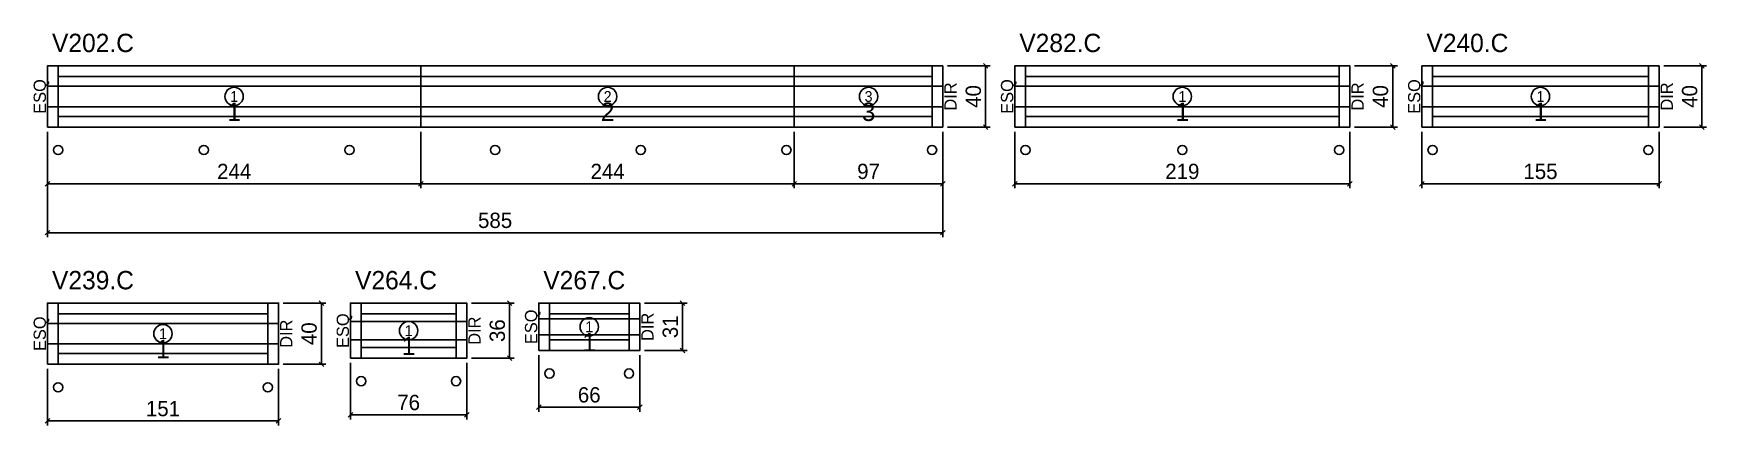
# Model space of a CAD drawing. Extents: x -13000 to 3070, y -11621 to 1250.
# Drawn here: x -9 to 1084, y -235 to 21 of the extents above; entities that cross this region are included whole.
import ezdxf
from ezdxf.enums import TextEntityAlignment as Align

# ---------------------------------------------------------------- set-up
doc = ezdxf.new("R2010")
doc.units = 0
for name, color, linetype in [('5', 5, 'Continuous'), ('COTA', 241, 'Continuous'), ('Escoras', 224, 'Continuous'), ('NOMENCLATURA', 7, 'Continuous'), ('Painéis', 200, 'Continuous'), ('SARR_2.2x7', 40, 'Continuous')]:
    doc.layers.add(name, color=color, linetype=linetype)
doc.dimstyles.new('PAINEL', dxfattribs={"dimtxt": 10, "dimasz": 3, "dimexe": 3, "dimexo": 3, "dimgap": 3, "dimtad": 1, "dimblk": 'OBLIQUE', "dimblk1": 'OBLIQUE', "dimcen": 2.5, "dimclrd": 4, "dimclre": 4, "dimclrt": 240, "dimazin": 3, "dimtfac": 1, "dimtmove": 0, "dimatfit": 3})

msp = doc.modelspace()

# ---------------------------------------------------------------- texts
at = {"layer": '5'}
for s, p in [('ESQ', (-5, -20)), ('ESQ', (627, -20)), ('ESQ', (893, -20)), ('DIR', (590, -20)), ('DIR', (856, -20)), ('DIR', (1058, -20)), ('ESQ', (193, -173)), ('ESQ', (316, -170.5)), ('DIR', (392, -170.5)), ('ESQ', (-5, -175)), ('DIR', (156, -175)), ('DIR', (279, -173))]:
    msp.add_text(s, height=8, rotation=90, dxfattribs=at).set_placement(p, align=Align.MIDDLE_CENTER)
for s, p in [('1', (122, -30)), ('2', (366, -30)), ('3', (536.5, -30)), ('1', (741.5, -30)), ('1', (975.5, -30)), ('1', (354, -180.5)), ('1', (75.5, -185)), ('1', (236, -183))]:
    msp.add_text(s, height=12, dxfattribs=at).set_placement(p, align=Align.MIDDLE_CENTER)
at = {"layer": 'NOMENCLATURA'}
for s, p in [('V202.C', (3, 9)), ('V282.C', (635, 9)), ('V240.C', (901, 9)), ('V239.C', (3, -146)), ('V264.C', (201, -146)), ('V267.C', (324, -146))]:
    msp.add_text(s, height=12, dxfattribs=at).set_placement(p)

# ---------------------------------------------------------------- blocks, each defined once
blk = doc.blocks.new('nf1')
blk.add_circle((0, 0), 6)
blk.add_text('1', height=7).set_placement((0, 0), align=Align.MIDDLE_CENTER)
blk = doc.blocks.new('nf2')
blk.add_circle((0, 0), 6)
blk.add_text('2', height=7).set_placement((0, 0), align=Align.MIDDLE_CENTER)
blk = doc.blocks.new('nf3')
blk.add_circle((0, 0), 6)
blk.add_text('3', height=7).set_placement((0, 0), align=Align.MIDDLE_CENTER)
blk = doc.blocks.new('_OBLIQUE')
at = {"color": 0, "linetype": 'BYBLOCK'}
blk.add_line((-0.5, -0.5), (0.5, 0.5), dxfattribs=at)

# ---------------------------------------------------------------- dimensions: what is measured, and where the dimension line sits
at = {"layer": 'COTA'}
for base, p1, p2 in [((613, -40), (585, -40), (585, 0)), ((879, -40), (851, -40), (851, 0)), ((1081, -40), (1053, -40), (1053, 0)), ((179, -195), (151, -195), (151, -155)), ((302, -191), (274, -191), (274, -155)), ((415, -186), (387, -186), (387, -155))]:
    msp.add_linear_dim(base=base, p1=p1, p2=p2, angle=90, dimstyle='PAINEL', dxfattribs=at).render()
for base, p1, p2 in [((0, -77), (0, -40), (244, -40)), ((0, -109), (0, -40), (585, -40)), ((244, -77), (244, -40), (488, -40)), ((488, -77), (488, -40), (585, -40)), ((632, -77), (632, -40), (851, -40)), ((898, -77), (898, -40), (1053, -40)), ((0, -232), (0, -195), (151, -195)), ((198, -228), (198, -191), (274, -191)), ((321, -223), (321, -186), (387, -186))]:
    msp.add_linear_dim(base=base, p1=p1, p2=p2, dimstyle='PAINEL', dxfattribs=at).render()

# ---------------------------------------------------------------- linework, layer by layer
at = {"layer": 'Escoras'}
for centre in [(7, -55), (102.167, -55), (197.333, -55), (292.5, -55), (387.667, -55), (482.833, -55), (578, -55), (639, -55), (741.5, -55), (844, -55), (905, -55), (1046, -55), (7, -210), (144, -210), (205, -206), (267, -206), (328, -201), (380, -201)]:
    msp.add_circle(centre, 3, dxfattribs=at)
at = {"layer": 'Painéis'}
for p, q in [((244, -40), (244, 0)), ((488, -40), (488, 0)), ((0, -13.333), (244, -13.333)), ((244, -13.333), (488, -13.333)), ((488, -13.333), (585, -13.333)), ((632, -13.333), (851, -13.333)), ((898, -13.333), (1053, -13.333)), ((0, -26.667), (244, -26.667)), ((244, -26.667), (488, -26.667)), ((488, -26.667), (585, -26.667)), ((632, -26.667), (851, -26.667)), ((898, -26.667), (1053, -26.667)), ((0, -168.333), (151, -168.333)), ((198, -167), (274, -167)), ((321, -165.333), (387, -165.333)), ((0, -181.667), (151, -181.667)), ((198, -179), (274, -179)), ((321, -175.667), (387, -175.667))]:
    msp.add_line(p, q, dxfattribs=at)
for points in [[(0, -40), (244, -40), (244, 0), (0, 0)], [(244, -40), (488, -40), (488, 0), (244, 0)], [(488, -40), (585, -40), (585, 0), (488, 0)], [(632, -40), (851, -40), (851, 0), (632, 0)], [(898, -40), (1053, -40), (1053, 0), (898, 0)], [(0, -195), (151, -195), (151, -155), (0, -155)], [(198, -191), (274, -191), (274, -155), (198, -155)], [(321, -186), (387, -186), (387, -155), (321, -155)]]:
    msp.add_lwpolyline(points, close=True, dxfattribs=at)
at = {"layer": 'SARR_2.2x7'}
for p, q in [((7, -40), (7, 0)), ((578, -40), (578, 0)), ((639, -40), (639, 0)), ((844, -40), (844, 0)), ((905, -40), (905, 0)), ((1046, -40), (1046, 0)), ((7, -7), (244, -7)), ((244, -7), (488, -7)), ((488, -7), (578, -7)), ((639, -7), (844, -7)), ((905, -7), (1046, -7)), ((7, -33), (244, -33)), ((244, -33), (488, -33)), ((488, -33), (578, -33)), ((639, -33), (844, -33)), ((905, -33), (1046, -33)), ((7, -195), (7, -155)), ((7, -162), (144, -162)), ((144, -195), (144, -155)), ((205, -191), (205, -155)), ((205, -162), (267, -162)), ((267, -191), (267, -155)), ((328, -186), (328, -155)), ((328, -162), (380, -162)), ((380, -186), (380, -155)), ((205, -184), (267, -184)), ((328, -179), (380, -179)), ((7, -188), (144, -188))]:
    msp.add_line(p, q, dxfattribs=at)

# ---------------------------------------------------------------- block references
at = {"layer": 'COTA'}
for name, p in [('nf1', (122, -20)), ('nf2', (366, -20)), ('nf3', (536.5, -20)), ('nf1', (741.5, -20)), ('nf1', (975.5, -20)), ('nf1', (75.5, -175)), ('nf1', (236, -173)), ('nf1', (354, -170.5))]:
    msp.add_blockref(name, p, dxfattribs=at)

msp.set_redraw_order([(e.dxf.handle, doc.entitydb.next_handle()) for e in msp.query("TEXT MTEXT ATTDEF DIMENSION ARC_DIMENSION")])  # texts and dimensions are drawn at this point

doc.saveas('drawing.dxf')
